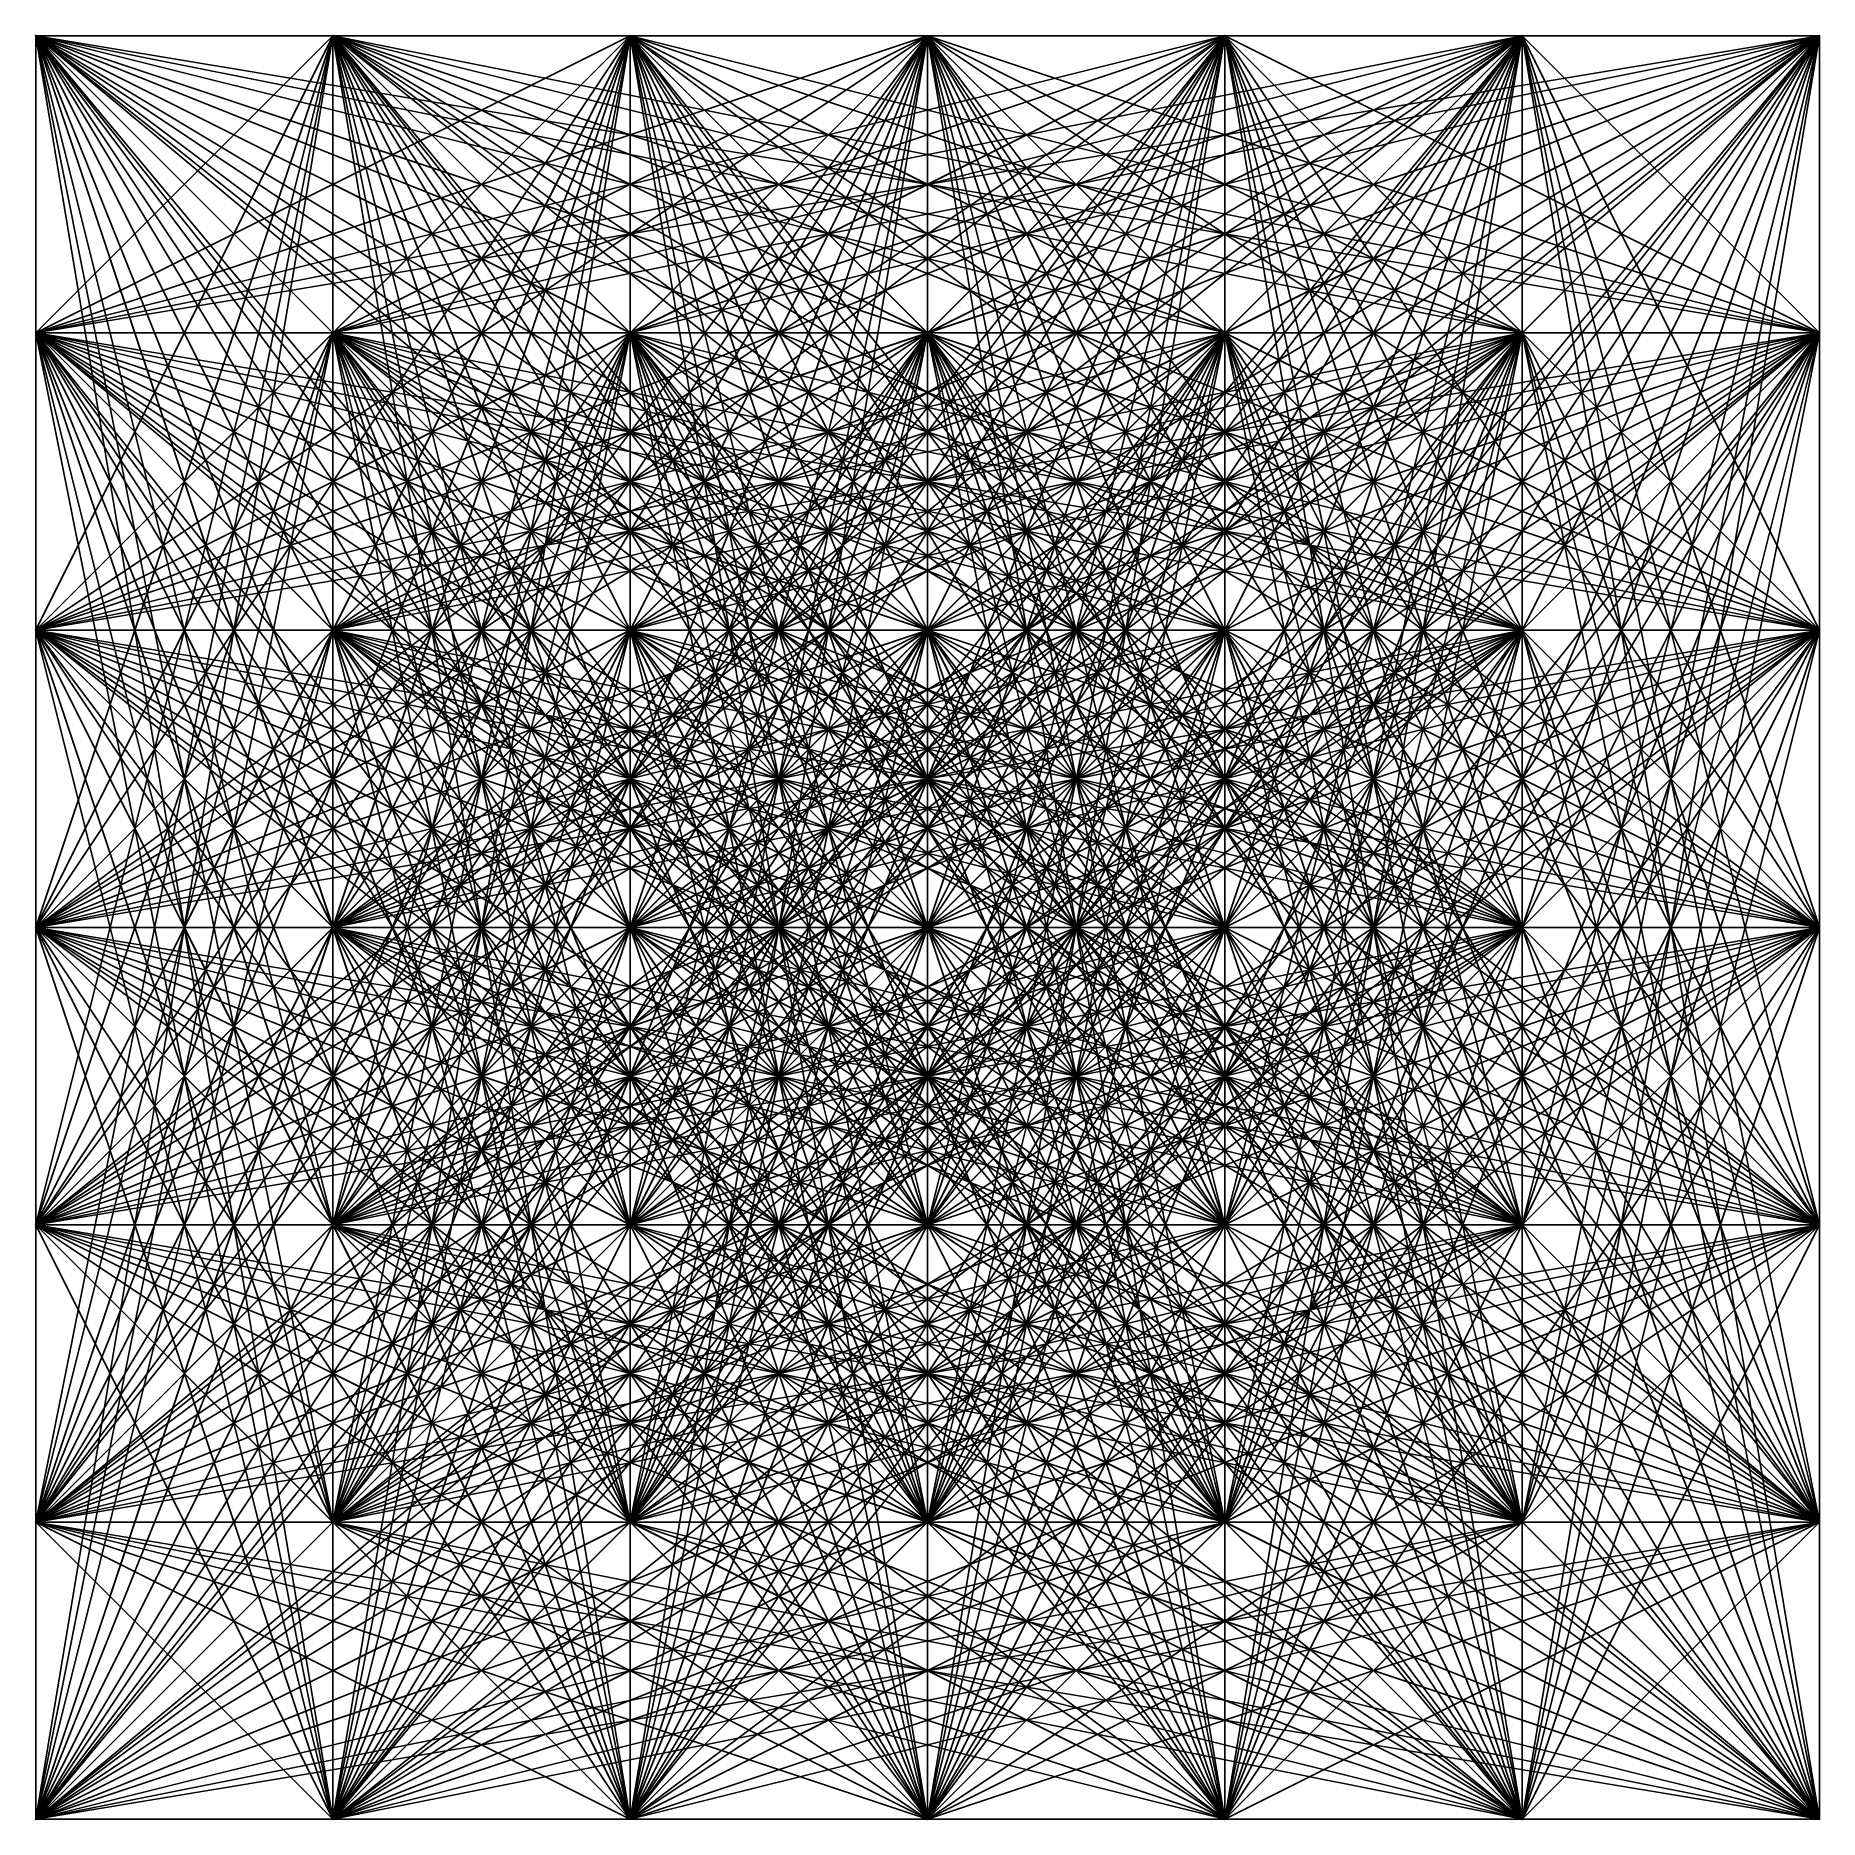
# Model space of a CAD drawing. Header units: millimetres. Extents: x -8.174 to -7.574, y 2.641 to 3.241.
import ezdxf

# ---------------------------------------------------------------- set-up
doc = ezdxf.new("R2010")
doc.units = ezdxf.units.MM
for name, color, linetype in [('bar', 7, 'Continuous'), ('basebar', 2, 'Continuous'), ('BordeExteriorApoyado', 3, 'Continuous'), ('BordeExteriorEmpotrado', 1, 'Continuous'), ('DLoad1_6.3kNm2', 1, 'Continuous'), ('nud', 7, 'Continuous')]:
    doc.layers.add(name, color=color, linetype=linetype)

msp = doc.modelspace()

# ---------------------------------------------------------------- linework, layer by layer
at = {"layer": 'bar'}
for p, q in [((-8.17353, 2.64072), (-8.17353, 3.24072)), ((-8.17353, 2.64072), (-8.07353, 3.24072)), ((-8.17353, 2.64072), (-7.97353, 3.24072)), ((-8.17353, 2.64072), (-7.87353, 3.24072)), ((-8.17353, 2.64072), (-7.77353, 3.24072)), ((-8.17353, 2.64072), (-7.67353, 3.24072)), ((-8.17353, 2.64072), (-7.57353, 3.24072)), ((-8.17353, 2.74072), (-8.17353, 3.24072)), ((-8.17353, 2.74072), (-8.07353, 3.24072)), ((-8.17353, 2.74072), (-7.97353, 3.24072)), ((-8.17353, 2.74072), (-7.87353, 3.24072)), ((-8.17353, 2.74072), (-7.77353, 3.24072)), ((-8.17353, 2.74072), (-7.67353, 3.24072)), ((-8.17353, 2.74072), (-7.57353, 3.24072)), ((-8.17353, 2.84072), (-8.17353, 3.24072)), ((-8.17353, 2.84072), (-8.07353, 3.24072)), ((-8.17353, 2.84072), (-7.97353, 3.24072)), ((-8.17353, 2.84072), (-7.87353, 3.24072)), ((-8.17353, 2.84072), (-7.77353, 3.24072)), ((-8.17353, 2.84072), (-7.67353, 3.24072)), ((-8.17353, 2.84072), (-7.57353, 3.24072)), ((-8.17353, 2.94072), (-8.17353, 3.24072)), ((-8.17353, 2.94072), (-8.07353, 3.24072)), ((-8.17353, 2.94072), (-7.97353, 3.24072)), ((-8.17353, 2.94072), (-7.87353, 3.24072)), ((-8.17353, 2.94072), (-7.77353, 3.24072)), ((-8.17353, 2.94072), (-7.67353, 3.24072)), ((-8.17353, 2.94072), (-7.57353, 3.24072)), ((-8.17353, 3.04072), (-8.17353, 3.24072)), ((-8.17353, 3.04072), (-8.07353, 3.24072)), ((-8.17353, 3.04072), (-7.97353, 3.24072)), ((-8.17353, 3.04072), (-7.87353, 3.24072)), ((-8.17353, 3.04072), (-7.77353, 3.24072)), ((-8.17353, 3.04072), (-7.67353, 3.24072)), ((-8.17353, 3.04072), (-7.57353, 3.24072)), ((-8.17353, 3.14072), (-8.07353, 3.24072)), ((-8.17353, 3.14072), (-7.97353, 3.24072)), ((-8.17353, 3.14072), (-7.87353, 3.24072)), ((-8.17353, 3.14072), (-7.77353, 3.24072)), ((-8.17353, 3.14072), (-7.67353, 3.24072)), ((-8.17353, 3.14072), (-7.57353, 3.24072)), ((-8.17353, 3.24072), (-8.07353, 2.64072)), ((-8.17353, 3.24072), (-8.07353, 2.74072)), ((-8.17353, 3.24072), (-8.07353, 2.84072)), ((-8.17353, 3.24072), (-8.07353, 2.94072)), ((-8.17353, 3.24072), (-8.07353, 3.04072)), ((-8.17353, 3.24072), (-8.07353, 3.14072)), ((-8.17353, 3.24072), (-7.97353, 2.64072)), ((-8.17353, 3.24072), (-7.97353, 2.74072)), ((-8.17353, 3.24072), (-7.97353, 2.84072)), ((-8.17353, 3.24072), (-7.97353, 2.94072)), ((-8.17353, 3.24072), (-7.97353, 3.04072)), ((-8.17353, 3.24072), (-7.97353, 3.14072)), ((-8.17353, 3.24072), (-7.97353, 3.24072)), ((-8.17353, 3.24072), (-7.87353, 2.64072)), ((-8.17353, 3.24072), (-7.87353, 2.74072)), ((-8.17353, 3.24072), (-7.87353, 2.84072)), ((-8.17353, 3.24072), (-7.87353, 2.94072)), ((-8.17353, 3.24072), (-7.87353, 3.04072)), ((-8.17353, 3.24072), (-7.87353, 3.14072)), ((-8.17353, 3.24072), (-7.87353, 3.24072)), ((-8.17353, 3.24072), (-7.77353, 2.64072)), ((-8.17353, 3.24072), (-7.77353, 2.74072)), ((-8.17353, 3.24072), (-7.77353, 2.84072)), ((-8.17353, 3.24072), (-7.77353, 2.94072)), ((-8.17353, 3.24072), (-7.77353, 3.04072)), ((-8.17353, 3.24072), (-7.77353, 3.14072)), ((-8.17353, 3.24072), (-7.77353, 3.24072)), ((-8.17353, 3.24072), (-7.67353, 2.64072)), ((-8.17353, 3.24072), (-7.67353, 2.74072)), ((-8.17353, 3.24072), (-7.67353, 2.84072)), ((-8.17353, 3.24072), (-7.67353, 2.94072)), ((-8.17353, 3.24072), (-7.67353, 3.04072)), ((-8.17353, 3.24072), (-7.67353, 3.14072)), ((-8.17353, 3.24072), (-7.67353, 3.24072)), ((-8.17353, 3.24072), (-7.57353, 2.64072)), ((-8.17353, 3.24072), (-7.57353, 2.74072)), ((-8.17353, 3.24072), (-7.57353, 2.84072)), ((-8.17353, 3.24072), (-7.57353, 2.94072)), ((-8.17353, 3.24072), (-7.57353, 3.04072)), ((-8.17353, 3.24072), (-7.57353, 3.14072)), ((-8.17353, 3.24072), (-7.57353, 3.24072)), ((-8.07353, 2.64072), (-8.07353, 3.24072)), ((-8.07353, 2.64072), (-7.97353, 3.24072)), ((-8.07353, 2.64072), (-7.87353, 3.24072)), ((-8.07353, 2.64072), (-7.77353, 3.24072)), ((-8.07353, 2.64072), (-7.67353, 3.24072)), ((-8.07353, 2.64072), (-7.57353, 3.24072)), ((-8.07353, 2.74072), (-8.07353, 3.24072)), ((-8.07353, 2.74072), (-7.97353, 3.24072)), ((-8.07353, 2.74072), (-7.87353, 3.24072)), ((-8.07353, 2.74072), (-7.77353, 3.24072)), ((-8.07353, 2.74072), (-7.67353, 3.24072)), ((-8.07353, 2.74072), (-7.57353, 3.24072)), ((-8.07353, 2.84072), (-8.07353, 3.24072)), ((-8.07353, 2.84072), (-7.97353, 3.24072)), ((-8.07353, 2.84072), (-7.87353, 3.24072)), ((-8.07353, 2.84072), (-7.77353, 3.24072)), ((-8.07353, 2.84072), (-7.67353, 3.24072)), ((-8.07353, 2.84072), (-7.57353, 3.24072)), ((-8.07353, 2.94072), (-8.07353, 3.24072)), ((-8.07353, 2.94072), (-7.97353, 3.24072)), ((-8.07353, 2.94072), (-7.87353, 3.24072)), ((-8.07353, 2.94072), (-7.77353, 3.24072)), ((-8.07353, 2.94072), (-7.67353, 3.24072)), ((-8.07353, 2.94072), (-7.57353, 3.24072)), ((-8.07353, 3.04072), (-8.07353, 3.24072)), ((-8.07353, 3.04072), (-7.97353, 3.24072)), ((-8.07353, 3.04072), (-7.87353, 3.24072)), ((-8.07353, 3.04072), (-7.77353, 3.24072)), ((-8.07353, 3.04072), (-7.67353, 3.24072)), ((-8.07353, 3.04072), (-7.57353, 3.24072)), ((-8.07353, 3.14072), (-7.97353, 3.24072)), ((-8.07353, 3.14072), (-7.87353, 3.24072)), ((-8.07353, 3.14072), (-7.77353, 3.24072)), ((-8.07353, 3.14072), (-7.67353, 3.24072)), ((-8.07353, 3.14072), (-7.57353, 3.24072)), ((-8.07353, 3.24072), (-7.97353, 2.64072)), ((-8.07353, 3.24072), (-7.97353, 2.74072)), ((-8.07353, 3.24072), (-7.97353, 2.84072)), ((-8.07353, 3.24072), (-7.97353, 2.94072)), ((-8.07353, 3.24072), (-7.97353, 3.04072)), ((-8.07353, 3.24072), (-7.97353, 3.14072)), ((-8.07353, 3.24072), (-7.87353, 2.64072)), ((-8.07353, 3.24072), (-7.87353, 2.74072)), ((-8.07353, 3.24072), (-7.87353, 2.84072)), ((-8.07353, 3.24072), (-7.87353, 2.94072)), ((-8.07353, 3.24072), (-7.87353, 3.04072)), ((-8.07353, 3.24072), (-7.87353, 3.14072)), ((-8.07353, 3.24072), (-7.87353, 3.24072)), ((-8.07353, 3.24072), (-7.77353, 2.64072)), ((-8.07353, 3.24072), (-7.77353, 2.74072)), ((-8.07353, 3.24072), (-7.77353, 2.84072)), ((-8.07353, 3.24072), (-7.77353, 2.94072)), ((-8.07353, 3.24072), (-7.77353, 3.04072)), ((-8.07353, 3.24072), (-7.77353, 3.14072)), ((-8.07353, 3.24072), (-7.77353, 3.24072)), ((-8.07353, 3.24072), (-7.67353, 2.64072)), ((-8.07353, 3.24072), (-7.67353, 2.74072)), ((-8.07353, 3.24072), (-7.67353, 2.84072)), ((-8.07353, 3.24072), (-7.67353, 2.94072)), ((-8.07353, 3.24072), (-7.67353, 3.04072)), ((-8.07353, 3.24072), (-7.67353, 3.14072)), ((-8.07353, 3.24072), (-7.67353, 3.24072)), ((-8.07353, 3.24072), (-7.57353, 2.64072)), ((-8.07353, 3.24072), (-7.57353, 2.74072)), ((-8.07353, 3.24072), (-7.57353, 2.84072)), ((-8.07353, 3.24072), (-7.57353, 2.94072)), ((-8.07353, 3.24072), (-7.57353, 3.04072)), ((-8.07353, 3.24072), (-7.57353, 3.14072)), ((-8.07353, 3.24072), (-7.57353, 3.24072)), ((-7.97353, 2.64072), (-7.97353, 3.24072)), ((-7.97353, 2.64072), (-7.87353, 3.24072)), ((-7.97353, 2.64072), (-7.77353, 3.24072)), ((-7.97353, 2.64072), (-7.67353, 3.24072)), ((-7.97353, 2.64072), (-7.57353, 3.24072)), ((-7.97353, 2.74072), (-7.97353, 3.24072)), ((-7.97353, 2.74072), (-7.87353, 3.24072)), ((-7.97353, 2.74072), (-7.77353, 3.24072)), ((-7.97353, 2.74072), (-7.67353, 3.24072)), ((-7.97353, 2.74072), (-7.57353, 3.24072)), ((-7.97353, 2.84072), (-7.97353, 3.24072)), ((-7.97353, 2.84072), (-7.87353, 3.24072)), ((-7.97353, 2.84072), (-7.77353, 3.24072)), ((-7.97353, 2.84072), (-7.67353, 3.24072)), ((-7.97353, 2.84072), (-7.57353, 3.24072)), ((-7.97353, 2.94072), (-7.97353, 3.24072)), ((-7.97353, 2.94072), (-7.87353, 3.24072)), ((-7.97353, 2.94072), (-7.77353, 3.24072)), ((-7.97353, 2.94072), (-7.67353, 3.24072)), ((-7.97353, 2.94072), (-7.57353, 3.24072)), ((-7.97353, 3.04072), (-7.97353, 3.24072)), ((-7.97353, 3.04072), (-7.87353, 3.24072)), ((-7.97353, 3.04072), (-7.77353, 3.24072)), ((-7.97353, 3.04072), (-7.67353, 3.24072)), ((-7.97353, 3.04072), (-7.57353, 3.24072)), ((-7.97353, 3.14072), (-7.87353, 3.24072)), ((-7.97353, 3.14072), (-7.77353, 3.24072)), ((-7.97353, 3.14072), (-7.67353, 3.24072)), ((-7.97353, 3.14072), (-7.57353, 3.24072)), ((-7.97353, 3.24072), (-7.87353, 2.64072)), ((-7.97353, 3.24072), (-7.87353, 2.74072)), ((-7.97353, 3.24072), (-7.87353, 2.84072)), ((-7.97353, 3.24072), (-7.87353, 2.94072)), ((-7.97353, 3.24072), (-7.87353, 3.04072)), ((-7.97353, 3.24072), (-7.87353, 3.14072)), ((-7.97353, 3.24072), (-7.77353, 2.64072)), ((-7.97353, 3.24072), (-7.77353, 2.74072)), ((-7.97353, 3.24072), (-7.77353, 2.84072)), ((-7.97353, 3.24072), (-7.77353, 2.94072)), ((-7.97353, 3.24072), (-7.77353, 3.04072)), ((-7.97353, 3.24072), (-7.77353, 3.14072)), ((-7.97353, 3.24072), (-7.77353, 3.24072)), ((-7.97353, 3.24072), (-7.67353, 2.64072)), ((-7.97353, 3.24072), (-7.67353, 2.74072)), ((-7.97353, 3.24072), (-7.67353, 2.84072)), ((-7.97353, 3.24072), (-7.67353, 2.94072)), ((-7.97353, 3.24072), (-7.67353, 3.04072)), ((-7.97353, 3.24072), (-7.67353, 3.14072)), ((-7.97353, 3.24072), (-7.67353, 3.24072)), ((-7.97353, 3.24072), (-7.57353, 2.64072)), ((-7.97353, 3.24072), (-7.57353, 2.74072)), ((-7.97353, 3.24072), (-7.57353, 2.84072)), ((-7.97353, 3.24072), (-7.57353, 2.94072)), ((-7.97353, 3.24072), (-7.57353, 3.04072)), ((-7.97353, 3.24072), (-7.57353, 3.14072)), ((-7.97353, 3.24072), (-7.57353, 3.24072)), ((-7.87353, 2.64072), (-7.87353, 3.24072)), ((-7.87353, 2.64072), (-7.77353, 3.24072)), ((-7.87353, 2.64072), (-7.67353, 3.24072)), ((-7.87353, 2.64072), (-7.57353, 3.24072)), ((-7.87353, 2.74072), (-7.87353, 3.24072)), ((-7.87353, 2.74072), (-7.77353, 3.24072)), ((-7.87353, 2.74072), (-7.67353, 3.24072)), ((-7.87353, 2.74072), (-7.57353, 3.24072)), ((-7.87353, 2.84072), (-7.87353, 3.24072)), ((-7.87353, 2.84072), (-7.77353, 3.24072)), ((-7.87353, 2.84072), (-7.67353, 3.24072)), ((-7.87353, 2.84072), (-7.57353, 3.24072)), ((-7.87353, 2.94072), (-7.87353, 3.24072)), ((-7.87353, 2.94072), (-7.77353, 3.24072)), ((-7.87353, 2.94072), (-7.67353, 3.24072)), ((-7.87353, 2.94072), (-7.57353, 3.24072)), ((-7.87353, 3.04072), (-7.87353, 3.24072)), ((-7.87353, 3.04072), (-7.77353, 3.24072)), ((-7.87353, 3.04072), (-7.67353, 3.24072)), ((-7.87353, 3.04072), (-7.57353, 3.24072)), ((-7.87353, 3.14072), (-7.77353, 3.24072)), ((-7.87353, 3.14072), (-7.67353, 3.24072)), ((-7.87353, 3.14072), (-7.57353, 3.24072)), ((-7.87353, 3.24072), (-7.77353, 2.64072)), ((-7.87353, 3.24072), (-7.77353, 2.74072)), ((-7.87353, 3.24072), (-7.77353, 2.84072)), ((-7.87353, 3.24072), (-7.77353, 2.94072)), ((-7.87353, 3.24072), (-7.77353, 3.04072)), ((-7.87353, 3.24072), (-7.77353, 3.14072)), ((-7.87353, 3.24072), (-7.67353, 2.64072)), ((-7.87353, 3.24072), (-7.67353, 2.74072)), ((-7.87353, 3.24072), (-7.67353, 2.84072)), ((-7.87353, 3.24072), (-7.67353, 2.94072)), ((-7.87353, 3.24072), (-7.67353, 3.04072)), ((-7.87353, 3.24072), (-7.67353, 3.14072)), ((-7.87353, 3.24072), (-7.67353, 3.24072)), ((-7.87353, 3.24072), (-7.57353, 2.64072)), ((-7.87353, 3.24072), (-7.57353, 2.74072)), ((-7.87353, 3.24072), (-7.57353, 2.84072)), ((-7.87353, 3.24072), (-7.57353, 2.94072)), ((-7.87353, 3.24072), (-7.57353, 3.04072)), ((-7.87353, 3.24072), (-7.57353, 3.14072)), ((-7.87353, 3.24072), (-7.57353, 3.24072)), ((-7.77353, 2.64072), (-7.77353, 3.24072)), ((-7.77353, 2.64072), (-7.67353, 3.24072)), ((-7.77353, 2.64072), (-7.57353, 3.24072)), ((-7.77353, 2.74072), (-7.77353, 3.24072)), ((-7.77353, 2.74072), (-7.67353, 3.24072)), ((-7.77353, 2.74072), (-7.57353, 3.24072)), ((-7.77353, 2.84072), (-7.77353, 3.24072)), ((-7.77353, 2.84072), (-7.67353, 3.24072)), ((-7.77353, 2.84072), (-7.57353, 3.24072)), ((-7.77353, 2.94072), (-7.77353, 3.24072)), ((-7.77353, 2.94072), (-7.67353, 3.24072)), ((-7.77353, 2.94072), (-7.57353, 3.24072)), ((-7.77353, 3.04072), (-7.77353, 3.24072)), ((-7.77353, 3.04072), (-7.67353, 3.24072)), ((-7.77353, 3.04072), (-7.57353, 3.24072)), ((-7.77353, 3.14072), (-7.67353, 3.24072)), ((-7.77353, 3.14072), (-7.57353, 3.24072)), ((-7.77353, 3.24072), (-7.67353, 2.64072)), ((-7.77353, 3.24072), (-7.67353, 2.74072)), ((-7.77353, 3.24072), (-7.67353, 2.84072)), ((-7.77353, 3.24072), (-7.67353, 2.94072)), ((-7.77353, 3.24072), (-7.67353, 3.04072)), ((-7.77353, 3.24072), (-7.67353, 3.14072)), ((-7.77353, 3.24072), (-7.57353, 2.64072)), ((-7.77353, 3.24072), (-7.57353, 2.74072)), ((-7.77353, 3.24072), (-7.57353, 2.84072)), ((-7.77353, 3.24072), (-7.57353, 2.94072)), ((-7.77353, 3.24072), (-7.57353, 3.04072)), ((-7.77353, 3.24072), (-7.57353, 3.14072)), ((-7.77353, 3.24072), (-7.57353, 3.24072)), ((-7.67353, 2.64072), (-7.67353, 3.24072)), ((-7.67353, 2.64072), (-7.57353, 3.24072)), ((-7.67353, 2.74072), (-7.67353, 3.24072)), ((-7.67353, 2.74072), (-7.57353, 3.24072)), ((-7.67353, 2.84072), (-7.67353, 3.24072)), ((-7.67353, 2.84072), (-7.57353, 3.24072)), ((-7.67353, 2.94072), (-7.67353, 3.24072)), ((-7.67353, 2.94072), (-7.57353, 3.24072)), ((-7.67353, 3.04072), (-7.67353, 3.24072)), ((-7.67353, 3.04072), (-7.57353, 3.24072)), ((-7.67353, 3.14072), (-7.57353, 3.24072)), ((-7.67353, 3.24072), (-7.57353, 2.64072)), ((-7.67353, 3.24072), (-7.57353, 2.74072)), ((-7.67353, 3.24072), (-7.57353, 2.84072)), ((-7.67353, 3.24072), (-7.57353, 2.94072)), ((-7.67353, 3.24072), (-7.57353, 3.04072)), ((-7.67353, 3.24072), (-7.57353, 3.14072)), ((-7.57353, 2.64072), (-7.57353, 3.24072)), ((-7.57353, 2.74072), (-7.57353, 3.24072)), ((-7.57353, 2.84072), (-7.57353, 3.24072)), ((-7.57353, 2.94072), (-7.57353, 3.24072)), ((-7.57353, 3.04072), (-7.57353, 3.24072)), ((-8.17353, 2.64072), (-8.17353, 3.14072)), ((-8.17353, 2.64072), (-8.07353, 3.14072)), ((-8.17353, 2.64072), (-7.97353, 3.14072)), ((-8.17353, 2.64072), (-7.87353, 3.14072)), ((-8.17353, 2.64072), (-7.77353, 3.14072)), ((-8.17353, 2.64072), (-7.67353, 3.14072)), ((-8.17353, 2.64072), (-7.57353, 3.14072)), ((-8.17353, 2.74072), (-8.17353, 3.14072)), ((-8.17353, 2.74072), (-8.07353, 3.14072)), ((-8.17353, 2.74072), (-7.97353, 3.14072)), ((-8.17353, 2.74072), (-7.87353, 3.14072)), ((-8.17353, 2.74072), (-7.77353, 3.14072)), ((-8.17353, 2.74072), (-7.67353, 3.14072)), ((-8.17353, 2.74072), (-7.57353, 3.14072)), ((-8.17353, 2.84072), (-8.17353, 3.14072)), ((-8.17353, 2.84072), (-8.07353, 3.14072)), ((-8.17353, 2.84072), (-7.97353, 3.14072)), ((-8.17353, 2.84072), (-7.87353, 3.14072)), ((-8.17353, 2.84072), (-7.77353, 3.14072)), ((-8.17353, 2.84072), (-7.67353, 3.14072)), ((-8.17353, 2.84072), (-7.57353, 3.14072)), ((-8.17353, 2.94072), (-8.17353, 3.14072)), ((-8.17353, 2.94072), (-8.07353, 3.14072)), ((-8.17353, 2.94072), (-7.97353, 3.14072)), ((-8.17353, 2.94072), (-7.87353, 3.14072)), ((-8.17353, 2.94072), (-7.77353, 3.14072)), ((-8.17353, 2.94072), (-7.67353, 3.14072)), ((-8.17353, 2.94072), (-7.57353, 3.14072)), ((-8.17353, 3.04072), (-8.07353, 3.14072)), ((-8.17353, 3.04072), (-7.97353, 3.14072)), ((-8.17353, 3.04072), (-7.87353, 3.14072)), ((-8.17353, 3.04072), (-7.77353, 3.14072)), ((-8.17353, 3.04072), (-7.67353, 3.14072)), ((-8.17353, 3.04072), (-7.57353, 3.14072)), ((-8.17353, 3.14072), (-8.07353, 2.64072)), ((-8.17353, 3.14072), (-8.07353, 2.74072)), ((-8.17353, 3.14072), (-8.07353, 2.84072)), ((-8.17353, 3.14072), (-8.07353, 2.94072)), ((-8.17353, 3.14072), (-8.07353, 3.04072)), ((-8.17353, 3.14072), (-7.97353, 2.64072)), ((-8.17353, 3.14072), (-7.97353, 2.74072)), ((-8.17353, 3.14072), (-7.97353, 2.84072)), ((-8.17353, 3.14072), (-7.97353, 2.94072)), ((-8.17353, 3.14072), (-7.97353, 3.04072)), ((-8.17353, 3.14072), (-7.97353, 3.14072)), ((-8.17353, 3.14072), (-7.87353, 2.64072)), ((-8.17353, 3.14072), (-7.87353, 2.74072)), ((-8.17353, 3.14072), (-7.87353, 2.84072)), ((-8.17353, 3.14072), (-7.87353, 2.94072)), ((-8.17353, 3.14072), (-7.87353, 3.04072)), ((-8.17353, 3.14072), (-7.87353, 3.14072)), ((-8.17353, 3.14072), (-7.77353, 2.64072)), ((-8.17353, 3.14072), (-7.77353, 2.74072)), ((-8.17353, 3.14072), (-7.77353, 2.84072)), ((-8.17353, 3.14072), (-7.77353, 2.94072)), ((-8.17353, 3.14072), (-7.77353, 3.04072)), ((-8.17353, 3.14072), (-7.77353, 3.14072)), ((-8.17353, 3.14072), (-7.67353, 2.64072)), ((-8.17353, 3.14072), (-7.67353, 2.74072)), ((-8.17353, 3.14072), (-7.67353, 2.84072)), ((-8.17353, 3.14072), (-7.67353, 2.94072)), ((-8.17353, 3.14072), (-7.67353, 3.04072)), ((-8.17353, 3.14072), (-7.67353, 3.14072)), ((-8.17353, 3.14072), (-7.57353, 2.64072)), ((-8.17353, 3.14072), (-7.57353, 2.74072)), ((-8.17353, 3.14072), (-7.57353, 2.84072)), ((-8.17353, 3.14072), (-7.57353, 2.94072)), ((-8.17353, 3.14072), (-7.57353, 3.04072)), ((-8.17353, 3.14072), (-7.57353, 3.14072)), ((-8.07353, 2.64072), (-8.07353, 3.14072)), ((-8.07353, 2.64072), (-7.97353, 3.14072)), ((-8.07353, 2.64072), (-7.87353, 3.14072)), ((-8.07353, 2.64072), (-7.77353, 3.14072)), ((-8.07353, 2.64072), (-7.67353, 3.14072)), ((-8.07353, 2.64072), (-7.57353, 3.14072)), ((-8.07353, 2.74072), (-8.07353, 3.14072)), ((-8.07353, 2.74072), (-7.97353, 3.14072)), ((-8.07353, 2.74072), (-7.87353, 3.14072)), ((-8.07353, 2.74072), (-7.77353, 3.14072)), ((-8.07353, 2.74072), (-7.67353, 3.14072)), ((-8.07353, 2.74072), (-7.57353, 3.14072)), ((-8.07353, 2.84072), (-8.07353, 3.14072)), ((-8.07353, 2.84072), (-7.97353, 3.14072)), ((-8.07353, 2.84072), (-7.87353, 3.14072)), ((-8.07353, 2.84072), (-7.77353, 3.14072)), ((-8.07353, 2.84072), (-7.67353, 3.14072)), ((-8.07353, 2.84072), (-7.57353, 3.14072)), ((-8.07353, 2.94072), (-8.07353, 3.14072)), ((-8.07353, 2.94072), (-7.97353, 3.14072)), ((-8.07353, 2.94072), (-7.87353, 3.14072)), ((-8.07353, 2.94072), (-7.77353, 3.14072)), ((-8.07353, 2.94072), (-7.67353, 3.14072)), ((-8.07353, 2.94072), (-7.57353, 3.14072)), ((-8.07353, 3.04072), (-7.97353, 3.14072)), ((-8.07353, 3.04072), (-7.87353, 3.14072)), ((-8.07353, 3.04072), (-7.77353, 3.14072)), ((-8.07353, 3.04072), (-7.67353, 3.14072)), ((-8.07353, 3.04072), (-7.57353, 3.14072)), ((-8.07353, 3.14072), (-7.97353, 2.64072)), ((-8.07353, 3.14072), (-7.97353, 2.74072)), ((-8.07353, 3.14072), (-7.97353, 2.84072)), ((-8.07353, 3.14072), (-7.97353, 2.94072)), ((-8.07353, 3.14072), (-7.97353, 3.04072)), ((-8.07353, 3.14072), (-7.87353, 2.64072)), ((-8.07353, 3.14072), (-7.87353, 2.74072)), ((-8.07353, 3.14072), (-7.87353, 2.84072)), ((-8.07353, 3.14072), (-7.87353, 2.94072)), ((-8.07353, 3.14072), (-7.87353, 3.04072)), ((-8.07353, 3.14072), (-7.87353, 3.14072)), ((-8.07353, 3.14072), (-7.77353, 2.64072)), ((-8.07353, 3.14072), (-7.77353, 2.74072)), ((-8.07353, 3.14072), (-7.77353, 2.84072)), ((-8.07353, 3.14072), (-7.77353, 2.94072)), ((-8.07353, 3.14072), (-7.77353, 3.04072)), ((-8.07353, 3.14072), (-7.77353, 3.14072)), ((-8.07353, 3.14072), (-7.67353, 2.64072)), ((-8.07353, 3.14072), (-7.67353, 2.74072)), ((-8.07353, 3.14072), (-7.67353, 2.84072)), ((-8.07353, 3.14072), (-7.67353, 2.94072)), ((-8.07353, 3.14072), (-7.67353, 3.04072)), ((-8.07353, 3.14072), (-7.67353, 3.14072)), ((-8.07353, 3.14072), (-7.57353, 2.64072)), ((-8.07353, 3.14072), (-7.57353, 2.74072)), ((-8.07353, 3.14072), (-7.57353, 2.84072)), ((-8.07353, 3.14072), (-7.57353, 2.94072)), ((-8.07353, 3.14072), (-7.57353, 3.04072)), ((-8.07353, 3.14072), (-7.57353, 3.14072)), ((-7.97353, 2.64072), (-7.97353, 3.14072)), ((-7.97353, 2.64072), (-7.87353, 3.14072)), ((-7.97353, 2.64072), (-7.77353, 3.14072)), ((-7.97353, 2.64072), (-7.67353, 3.14072)), ((-7.97353, 2.64072), (-7.57353, 3.14072)), ((-7.97353, 2.74072), (-7.97353, 3.14072)), ((-7.97353, 2.74072), (-7.87353, 3.14072)), ((-7.97353, 2.74072), (-7.77353, 3.14072)), ((-7.97353, 2.74072), (-7.67353, 3.14072)), ((-7.97353, 2.74072), (-7.57353, 3.14072)), ((-7.97353, 2.84072), (-7.97353, 3.14072)), ((-7.97353, 2.84072), (-7.87353, 3.14072)), ((-7.97353, 2.84072), (-7.77353, 3.14072)), ((-7.97353, 2.84072), (-7.67353, 3.14072)), ((-7.97353, 2.84072), (-7.57353, 3.14072)), ((-7.97353, 2.94072), (-7.97353, 3.14072)), ((-7.97353, 2.94072), (-7.87353, 3.14072)), ((-7.97353, 2.94072), (-7.77353, 3.14072)), ((-7.97353, 2.94072), (-7.67353, 3.14072)), ((-7.97353, 2.94072), (-7.57353, 3.14072)), ((-7.97353, 3.04072), (-7.87353, 3.14072)), ((-7.97353, 3.04072), (-7.77353, 3.14072)), ((-7.97353, 3.04072), (-7.67353, 3.14072)), ((-7.97353, 3.04072), (-7.57353, 3.14072)), ((-7.97353, 3.14072), (-7.87353, 2.64072)), ((-7.97353, 3.14072), (-7.87353, 2.74072)), ((-7.97353, 3.14072), (-7.87353, 2.84072)), ((-7.97353, 3.14072), (-7.87353, 2.94072)), ((-7.97353, 3.14072), (-7.87353, 3.04072)), ((-7.97353, 3.14072), (-7.77353, 2.64072)), ((-7.97353, 3.14072), (-7.77353, 2.74072)), ((-7.97353, 3.14072), (-7.77353, 2.84072)), ((-7.97353, 3.14072), (-7.77353, 2.94072)), ((-7.97353, 3.14072), (-7.77353, 3.04072)), ((-7.97353, 3.14072), (-7.77353, 3.14072)), ((-7.97353, 3.14072), (-7.67353, 2.64072)), ((-7.97353, 3.14072), (-7.67353, 2.74072)), ((-7.97353, 3.14072), (-7.67353, 2.84072)), ((-7.97353, 3.14072), (-7.67353, 2.94072)), ((-7.97353, 3.14072), (-7.67353, 3.04072)), ((-7.97353, 3.14072), (-7.67353, 3.14072)), ((-7.97353, 3.14072), (-7.57353, 2.64072)), ((-7.97353, 3.14072), (-7.57353, 2.74072)), ((-7.97353, 3.14072), (-7.57353, 2.84072)), ((-7.97353, 3.14072), (-7.57353, 2.94072)), ((-7.97353, 3.14072), (-7.57353, 3.04072)), ((-7.97353, 3.14072), (-7.57353, 3.14072)), ((-7.87353, 2.64072), (-7.87353, 3.14072)), ((-7.87353, 2.64072), (-7.77353, 3.14072)), ((-7.87353, 2.64072), (-7.67353, 3.14072)), ((-7.87353, 2.64072), (-7.57353, 3.14072)), ((-7.87353, 2.74072), (-7.87353, 3.14072)), ((-7.87353, 2.74072), (-7.77353, 3.14072)), ((-7.87353, 2.74072), (-7.67353, 3.14072)), ((-7.87353, 2.74072), (-7.57353, 3.14072)), ((-7.87353, 2.84072), (-7.87353, 3.14072)), ((-7.87353, 2.84072), (-7.77353, 3.14072)), ((-7.87353, 2.84072), (-7.67353, 3.14072)), ((-7.87353, 2.84072), (-7.57353, 3.14072)), ((-7.87353, 2.94072), (-7.87353, 3.14072)), ((-7.87353, 2.94072), (-7.77353, 3.14072)), ((-7.87353, 2.94072), (-7.67353, 3.14072)), ((-7.87353, 2.94072), (-7.57353, 3.14072)), ((-7.87353, 3.04072), (-7.77353, 3.14072)), ((-7.87353, 3.04072), (-7.67353, 3.14072)), ((-7.87353, 3.04072), (-7.57353, 3.14072)), ((-7.87353, 3.14072), (-7.77353, 2.64072)), ((-7.87353, 3.14072), (-7.77353, 2.74072)), ((-7.87353, 3.14072), (-7.77353, 2.84072)), ((-7.87353, 3.14072), (-7.77353, 2.94072)), ((-7.87353, 3.14072), (-7.77353, 3.04072)), ((-7.87353, 3.14072), (-7.67353, 2.64072)), ((-7.87353, 3.14072), (-7.67353, 2.74072)), ((-7.87353, 3.14072), (-7.67353, 2.84072)), ((-7.87353, 3.14072), (-7.67353, 2.94072)), ((-7.87353, 3.14072), (-7.67353, 3.04072)), ((-7.87353, 3.14072), (-7.67353, 3.14072)), ((-7.87353, 3.14072), (-7.57353, 2.64072)), ((-7.87353, 3.14072), (-7.57353, 2.74072)), ((-7.87353, 3.14072), (-7.57353, 2.84072)), ((-7.87353, 3.14072), (-7.57353, 2.94072)), ((-7.87353, 3.14072), (-7.57353, 3.04072)), ((-7.87353, 3.14072), (-7.57353, 3.14072)), ((-7.77353, 2.64072), (-7.77353, 3.14072)), ((-7.77353, 2.64072), (-7.67353, 3.14072)), ((-7.77353, 2.64072), (-7.57353, 3.14072)), ((-7.77353, 2.74072), (-7.77353, 3.14072)), ((-7.77353, 2.74072), (-7.67353, 3.14072)), ((-7.77353, 2.74072), (-7.57353, 3.14072)), ((-7.77353, 2.84072), (-7.77353, 3.14072)), ((-7.77353, 2.84072), (-7.67353, 3.14072)), ((-7.77353, 2.84072), (-7.57353, 3.14072)), ((-7.77353, 2.94072), (-7.77353, 3.14072)), ((-7.77353, 2.94072), (-7.67353, 3.14072)), ((-7.77353, 2.94072), (-7.57353, 3.14072)), ((-7.77353, 3.04072), (-7.67353, 3.14072)), ((-7.77353, 3.04072), (-7.57353, 3.14072)), ((-7.77353, 3.14072), (-7.67353, 2.64072)), ((-7.77353, 3.14072), (-7.67353, 2.74072)), ((-7.77353, 3.14072), (-7.67353, 2.84072)), ((-7.77353, 3.14072), (-7.67353, 2.94072)), ((-7.77353, 3.14072), (-7.67353, 3.04072)), ((-7.77353, 3.14072), (-7.57353, 2.64072)), ((-7.77353, 3.14072), (-7.57353, 2.74072)), ((-7.77353, 3.14072), (-7.57353, 2.84072)), ((-7.77353, 3.14072), (-7.57353, 2.94072)), ((-7.77353, 3.14072), (-7.57353, 3.04072)), ((-7.77353, 3.14072), (-7.57353, 3.14072)), ((-7.67353, 2.64072), (-7.67353, 3.14072)), ((-7.67353, 2.64072), (-7.57353, 3.14072)), ((-7.67353, 2.74072), (-7.67353, 3.14072)), ((-7.67353, 2.74072), (-7.57353, 3.14072)), ((-7.67353, 2.84072), (-7.67353, 3.14072)), ((-7.67353, 2.84072), (-7.57353, 3.14072)), ((-7.67353, 2.94072), (-7.67353, 3.14072)), ((-7.67353, 2.94072), (-7.57353, 3.14072)), ((-7.67353, 3.04072), (-7.57353, 3.14072)), ((-7.67353, 3.14072), (-7.57353, 2.64072)), ((-7.67353, 3.14072), (-7.57353, 2.74072)), ((-7.67353, 3.14072), (-7.57353, 2.84072)), ((-7.67353, 3.14072), (-7.57353, 2.94072)), ((-7.67353, 3.14072), (-7.57353, 3.04072)), ((-7.57353, 2.64072), (-7.57353, 3.14072)), ((-7.57353, 2.74072), (-7.57353, 3.14072)), ((-7.57353, 2.84072), (-7.57353, 3.14072)), ((-7.57353, 2.94072), (-7.57353, 3.14072)), ((-8.17353, 2.64072), (-8.17353, 3.04072)), ((-8.17353, 2.64072), (-8.07353, 3.04072)), ((-8.17353, 2.64072), (-7.97353, 3.04072)), ((-8.17353, 2.64072), (-7.87353, 3.04072)), ((-8.17353, 2.64072), (-7.77353, 3.04072)), ((-8.17353, 2.64072), (-7.67353, 3.04072)), ((-8.17353, 2.64072), (-7.57353, 3.04072)), ((-8.17353, 2.74072), (-8.17353, 3.04072)), ((-8.17353, 2.74072), (-8.07353, 3.04072)), ((-8.17353, 2.74072), (-7.97353, 3.04072)), ((-8.17353, 2.74072), (-7.87353, 3.04072)), ((-8.17353, 2.74072), (-7.77353, 3.04072)), ((-8.17353, 2.74072), (-7.67353, 3.04072)), ((-8.17353, 2.74072), (-7.57353, 3.04072)), ((-8.17353, 2.84072), (-8.17353, 3.04072)), ((-8.17353, 2.84072), (-8.07353, 3.04072)), ((-8.17353, 2.84072), (-7.97353, 3.04072)), ((-8.17353, 2.84072), (-7.87353, 3.04072)), ((-8.17353, 2.84072), (-7.77353, 3.04072)), ((-8.17353, 2.84072), (-7.67353, 3.04072)), ((-8.17353, 2.84072), (-7.57353, 3.04072)), ((-8.17353, 2.94072), (-8.07353, 3.04072)), ((-8.17353, 2.94072), (-7.97353, 3.04072)), ((-8.17353, 2.94072), (-7.87353, 3.04072)), ((-8.17353, 2.94072), (-7.77353, 3.04072)), ((-8.17353, 2.94072), (-7.67353, 3.04072)), ((-8.17353, 2.94072), (-7.57353, 3.04072)), ((-8.17353, 3.04072), (-8.07353, 2.64072)), ((-8.17353, 3.04072), (-8.07353, 2.74072)), ((-8.17353, 3.04072), (-8.07353, 2.84072)), ((-8.17353, 3.04072), (-8.07353, 2.94072)), ((-8.17353, 3.04072), (-7.97353, 2.64072)), ((-8.17353, 3.04072), (-7.97353, 2.74072)), ((-8.17353, 3.04072), (-7.97353, 2.84072)), ((-8.17353, 3.04072), (-7.97353, 2.94072)), ((-8.17353, 3.04072), (-7.97353, 3.04072)), ((-8.17353, 3.04072), (-7.87353, 2.64072)), ((-8.17353, 3.04072), (-7.87353, 2.74072)), ((-8.17353, 3.04072), (-7.87353, 2.84072)), ((-8.17353, 3.04072), (-7.87353, 2.94072)), ((-8.17353, 3.04072), (-7.87353, 3.04072)), ((-8.17353, 3.04072), (-7.77353, 2.64072)), ((-8.17353, 3.04072), (-7.77353, 2.74072)), ((-8.17353, 3.04072), (-7.77353, 2.84072)), ((-8.17353, 3.04072), (-7.77353, 2.94072)), ((-8.17353, 3.04072), (-7.77353, 3.04072)), ((-8.17353, 3.04072), (-7.67353, 2.64072)), ((-8.17353, 3.04072), (-7.67353, 2.74072)), ((-8.17353, 3.04072), (-7.67353, 2.84072)), ((-8.17353, 3.04072), (-7.67353, 2.94072)), ((-8.17353, 3.04072), (-7.67353, 3.04072)), ((-8.17353, 3.04072), (-7.57353, 2.64072)), ((-8.17353, 3.04072), (-7.57353, 2.74072)), ((-8.17353, 3.04072), (-7.57353, 2.84072)), ((-8.17353, 3.04072), (-7.57353, 2.94072)), ((-8.17353, 3.04072), (-7.57353, 3.04072)), ((-8.07353, 2.64072), (-8.07353, 3.04072)), ((-8.07353, 2.64072), (-7.97353, 3.04072)), ((-8.07353, 2.64072), (-7.87353, 3.04072)), ((-8.07353, 2.64072), (-7.77353, 3.04072)), ((-8.07353, 2.64072), (-7.67353, 3.04072)), ((-8.07353, 2.64072), (-7.57353, 3.04072)), ((-8.07353, 2.74072), (-8.07353, 3.04072)), ((-8.07353, 2.74072), (-7.97353, 3.04072)), ((-8.07353, 2.74072), (-7.87353, 3.04072)), ((-8.07353, 2.74072), (-7.77353, 3.04072)), ((-8.07353, 2.74072), (-7.67353, 3.04072)), ((-8.07353, 2.74072), (-7.57353, 3.04072)), ((-8.07353, 2.84072), (-8.07353, 3.04072)), ((-8.07353, 2.84072), (-7.97353, 3.04072)), ((-8.07353, 2.84072), (-7.87353, 3.04072)), ((-8.07353, 2.84072), (-7.77353, 3.04072)), ((-8.07353, 2.84072), (-7.67353, 3.04072)), ((-8.07353, 2.84072), (-7.57353, 3.04072)), ((-8.07353, 2.94072), (-7.97353, 3.04072)), ((-8.07353, 2.94072), (-7.87353, 3.04072)), ((-8.07353, 2.94072), (-7.77353, 3.04072)), ((-8.07353, 2.94072), (-7.67353, 3.04072)), ((-8.07353, 2.94072), (-7.57353, 3.04072)), ((-8.07353, 3.04072), (-7.97353, 2.64072)), ((-8.07353, 3.04072), (-7.97353, 2.74072)), ((-8.07353, 3.04072), (-7.97353, 2.84072)), ((-8.07353, 3.04072), (-7.97353, 2.94072)), ((-8.07353, 3.04072), (-7.87353, 2.64072)), ((-8.07353, 3.04072), (-7.87353, 2.74072)), ((-8.07353, 3.04072), (-7.87353, 2.84072)), ((-8.07353, 3.04072), (-7.87353, 2.94072)), ((-8.07353, 3.04072), (-7.87353, 3.04072)), ((-8.07353, 3.04072), (-7.77353, 2.64072)), ((-8.07353, 3.04072), (-7.77353, 2.74072)), ((-8.07353, 3.04072), (-7.77353, 2.84072)), ((-8.07353, 3.04072), (-7.77353, 2.94072)), ((-8.07353, 3.04072), (-7.77353, 3.04072)), ((-8.07353, 3.04072), (-7.67353, 2.64072)), ((-8.07353, 3.04072), (-7.67353, 2.74072)), ((-8.07353, 3.04072), (-7.67353, 2.84072)), ((-8.07353, 3.04072), (-7.67353, 2.94072)), ((-8.07353, 3.04072), (-7.67353, 3.04072)), ((-8.07353, 3.04072), (-7.57353, 2.64072)), ((-8.07353, 3.04072), (-7.57353, 2.74072)), ((-8.07353, 3.04072), (-7.57353, 2.84072)), ((-8.07353, 3.04072), (-7.57353, 2.94072)), ((-8.07353, 3.04072), (-7.57353, 3.04072)), ((-7.97353, 2.64072), (-7.97353, 3.04072)), ((-7.97353, 2.64072), (-7.87353, 3.04072)), ((-7.97353, 2.64072), (-7.77353, 3.04072)), ((-7.97353, 2.64072), (-7.67353, 3.04072)), ((-7.97353, 2.64072), (-7.57353, 3.04072)), ((-7.97353, 2.74072), (-7.97353, 3.04072)), ((-7.97353, 2.74072), (-7.87353, 3.04072)), ((-7.97353, 2.74072), (-7.77353, 3.04072)), ((-7.97353, 2.74072), (-7.67353, 3.04072)), ((-7.97353, 2.74072), (-7.57353, 3.04072)), ((-7.97353, 2.84072), (-7.97353, 3.04072)), ((-7.97353, 2.84072), (-7.87353, 3.04072)), ((-7.97353, 2.84072), (-7.77353, 3.04072)), ((-7.97353, 2.84072), (-7.67353, 3.04072)), ((-7.97353, 2.84072), (-7.57353, 3.04072)), ((-7.97353, 2.94072), (-7.87353, 3.04072)), ((-7.97353, 2.94072), (-7.77353, 3.04072)), ((-7.97353, 2.94072), (-7.67353, 3.04072)), ((-7.97353, 2.94072), (-7.57353, 3.04072)), ((-7.97353, 3.04072), (-7.87353, 2.64072)), ((-7.97353, 3.04072), (-7.87353, 2.74072)), ((-7.97353, 3.04072), (-7.87353, 2.84072)), ((-7.97353, 3.04072), (-7.87353, 2.94072)), ((-7.97353, 3.04072), (-7.77353, 2.64072)), ((-7.97353, 3.04072), (-7.77353, 2.74072)), ((-7.97353, 3.04072), (-7.77353, 2.84072)), ((-7.97353, 3.04072), (-7.77353, 2.94072)), ((-7.97353, 3.04072), (-7.77353, 3.04072)), ((-7.97353, 3.04072), (-7.67353, 2.64072)), ((-7.97353, 3.04072), (-7.67353, 2.74072)), ((-7.97353, 3.04072), (-7.67353, 2.84072)), ((-7.97353, 3.04072), (-7.67353, 2.94072)), ((-7.97353, 3.04072), (-7.67353, 3.04072)), ((-7.97353, 3.04072), (-7.57353, 2.64072)), ((-7.97353, 3.04072), (-7.57353, 2.74072)), ((-7.97353, 3.04072), (-7.57353, 2.84072)), ((-7.97353, 3.04072), (-7.57353, 2.94072)), ((-7.97353, 3.04072), (-7.57353, 3.04072)), ((-7.87353, 2.64072), (-7.87353, 3.04072)), ((-7.87353, 2.64072), (-7.77353, 3.04072)), ((-7.87353, 2.64072), (-7.67353, 3.04072)), ((-7.87353, 2.64072), (-7.57353, 3.04072)), ((-7.87353, 2.74072), (-7.87353, 3.04072)), ((-7.87353, 2.74072), (-7.77353, 3.04072)), ((-7.87353, 2.74072), (-7.67353, 3.04072)), ((-7.87353, 2.74072), (-7.57353, 3.04072)), ((-7.87353, 2.84072), (-7.87353, 3.04072)), ((-7.87353, 2.84072), (-7.77353, 3.04072)), ((-7.87353, 2.84072), (-7.67353, 3.04072)), ((-7.87353, 2.84072), (-7.57353, 3.04072)), ((-7.87353, 2.94072), (-7.77353, 3.04072)), ((-7.87353, 2.94072), (-7.67353, 3.04072)), ((-7.87353, 2.94072), (-7.57353, 3.04072)), ((-7.87353, 3.04072), (-7.77353, 2.64072)), ((-7.87353, 3.04072), (-7.77353, 2.74072)), ((-7.87353, 3.04072), (-7.77353, 2.84072)), ((-7.87353, 3.04072), (-7.77353, 2.94072)), ((-7.87353, 3.04072), (-7.67353, 2.64072)), ((-7.87353, 3.04072), (-7.67353, 2.74072)), ((-7.87353, 3.04072), (-7.67353, 2.84072)), ((-7.87353, 3.04072), (-7.67353, 2.94072)), ((-7.87353, 3.04072), (-7.67353, 3.04072)), ((-7.87353, 3.04072), (-7.57353, 2.64072)), ((-7.87353, 3.04072), (-7.57353, 2.74072)), ((-7.87353, 3.04072), (-7.57353, 2.84072)), ((-7.87353, 3.04072), (-7.57353, 2.94072)), ((-7.87353, 3.04072), (-7.57353, 3.04072)), ((-7.77353, 2.64072), (-7.77353, 3.04072)), ((-7.77353, 2.64072), (-7.67353, 3.04072)), ((-7.77353, 2.64072), (-7.57353, 3.04072)), ((-7.77353, 2.74072), (-7.77353, 3.04072)), ((-7.77353, 2.74072), (-7.67353, 3.04072)), ((-7.77353, 2.74072), (-7.57353, 3.04072)), ((-7.77353, 2.84072), (-7.77353, 3.04072)), ((-7.77353, 2.84072), (-7.67353, 3.04072)), ((-7.77353, 2.84072), (-7.57353, 3.04072)), ((-7.77353, 2.94072), (-7.67353, 3.04072)), ((-7.77353, 2.94072), (-7.57353, 3.04072)), ((-7.77353, 3.04072), (-7.67353, 2.64072)), ((-7.77353, 3.04072), (-7.67353, 2.74072)), ((-7.77353, 3.04072), (-7.67353, 2.84072)), ((-7.77353, 3.04072), (-7.67353, 2.94072)), ((-7.77353, 3.04072), (-7.57353, 2.64072)), ((-7.77353, 3.04072), (-7.57353, 2.74072)), ((-7.77353, 3.04072), (-7.57353, 2.84072)), ((-7.77353, 3.04072), (-7.57353, 2.94072)), ((-7.77353, 3.04072), (-7.57353, 3.04072)), ((-7.67353, 2.64072), (-7.67353, 3.04072)), ((-7.67353, 2.64072), (-7.57353, 3.04072)), ((-7.67353, 2.74072), (-7.67353, 3.04072)), ((-7.67353, 2.74072), (-7.57353, 3.04072)), ((-7.67353, 2.84072), (-7.67353, 3.04072)), ((-7.67353, 2.84072), (-7.57353, 3.04072)), ((-7.67353, 2.94072), (-7.57353, 3.04072)), ((-7.67353, 3.04072), (-7.57353, 2.64072)), ((-7.67353, 3.04072), (-7.57353, 2.74072)), ((-7.67353, 3.04072), (-7.57353, 2.84072)), ((-7.67353, 3.04072), (-7.57353, 2.94072)), ((-7.57353, 2.64072), (-7.57353, 3.04072)), ((-7.57353, 2.74072), (-7.57353, 3.04072)), ((-7.57353, 2.84072), (-7.57353, 3.04072)), ((-8.17353, 2.64072), (-8.17353, 2.94072)), ((-8.17353, 2.64072), (-8.07353, 2.94072)), ((-8.17353, 2.64072), (-7.97353, 2.94072)), ((-8.17353, 2.64072), (-7.87353, 2.94072)), ((-8.17353, 2.64072), (-7.77353, 2.94072)), ((-8.17353, 2.64072), (-7.67353, 2.94072)), ((-8.17353, 2.64072), (-7.57353, 2.94072)), ((-8.17353, 2.74072), (-8.17353, 2.94072)), ((-8.17353, 2.74072), (-8.07353, 2.94072)), ((-8.17353, 2.74072), (-7.97353, 2.94072)), ((-8.17353, 2.74072), (-7.87353, 2.94072)), ((-8.17353, 2.74072), (-7.77353, 2.94072)), ((-8.17353, 2.74072), (-7.67353, 2.94072)), ((-8.17353, 2.74072), (-7.57353, 2.94072)), ((-8.17353, 2.84072), (-8.07353, 2.94072)), ((-8.17353, 2.84072), (-7.97353, 2.94072)), ((-8.17353, 2.84072), (-7.87353, 2.94072)), ((-8.17353, 2.84072), (-7.77353, 2.94072)), ((-8.17353, 2.84072), (-7.67353, 2.94072)), ((-8.17353, 2.84072), (-7.57353, 2.94072)), ((-8.17353, 2.94072), (-8.07353, 2.64072)), ((-8.17353, 2.94072), (-8.07353, 2.74072)), ((-8.17353, 2.94072), (-8.07353, 2.84072)), ((-8.17353, 2.94072), (-7.97353, 2.64072)), ((-8.17353, 2.94072), (-7.97353, 2.74072)), ((-8.17353, 2.94072), (-7.97353, 2.84072)), ((-8.17353, 2.94072), (-7.97353, 2.94072)), ((-8.17353, 2.94072), (-7.87353, 2.64072)), ((-8.17353, 2.94072), (-7.87353, 2.74072)), ((-8.17353, 2.94072), (-7.87353, 2.84072)), ((-8.17353, 2.94072), (-7.87353, 2.94072)), ((-8.17353, 2.94072), (-7.77353, 2.64072)), ((-8.17353, 2.94072), (-7.77353, 2.74072)), ((-8.17353, 2.94072), (-7.77353, 2.84072)), ((-8.17353, 2.94072), (-7.77353, 2.94072)), ((-8.17353, 2.94072), (-7.67353, 2.64072)), ((-8.17353, 2.94072), (-7.67353, 2.74072)), ((-8.17353, 2.94072), (-7.67353, 2.84072)), ((-8.17353, 2.94072), (-7.67353, 2.94072)), ((-8.17353, 2.94072), (-7.57353, 2.64072)), ((-8.17353, 2.94072), (-7.57353, 2.74072)), ((-8.17353, 2.94072), (-7.57353, 2.84072)), ((-8.17353, 2.94072), (-7.57353, 2.94072)), ((-8.07353, 2.64072), (-8.07353, 2.94072)), ((-8.07353, 2.64072), (-7.97353, 2.94072)), ((-8.07353, 2.64072), (-7.87353, 2.94072)), ((-8.07353, 2.64072), (-7.77353, 2.94072)), ((-8.07353, 2.64072), (-7.67353, 2.94072)), ((-8.07353, 2.64072), (-7.57353, 2.94072)), ((-8.07353, 2.74072), (-8.07353, 2.94072)), ((-8.07353, 2.74072), (-7.97353, 2.94072)), ((-8.07353, 2.74072), (-7.87353, 2.94072)), ((-8.07353, 2.74072), (-7.77353, 2.94072)), ((-8.07353, 2.74072), (-7.67353, 2.94072)), ((-8.07353, 2.74072), (-7.57353, 2.94072)), ((-8.07353, 2.84072), (-7.97353, 2.94072)), ((-8.07353, 2.84072), (-7.87353, 2.94072)), ((-8.07353, 2.84072), (-7.77353, 2.94072)), ((-8.07353, 2.84072), (-7.67353, 2.94072)), ((-8.07353, 2.84072), (-7.57353, 2.94072)), ((-8.07353, 2.94072), (-7.97353, 2.64072)), ((-8.07353, 2.94072), (-7.97353, 2.74072)), ((-8.07353, 2.94072), (-7.97353, 2.84072)), ((-8.07353, 2.94072), (-7.87353, 2.64072)), ((-8.07353, 2.94072), (-7.87353, 2.74072)), ((-8.07353, 2.94072), (-7.87353, 2.84072)), ((-8.07353, 2.94072), (-7.87353, 2.94072)), ((-8.07353, 2.94072), (-7.77353, 2.64072)), ((-8.07353, 2.94072), (-7.77353, 2.74072)), ((-8.07353, 2.94072), (-7.77353, 2.84072)), ((-8.07353, 2.94072), (-7.77353, 2.94072)), ((-8.07353, 2.94072), (-7.67353, 2.64072)), ((-8.07353, 2.94072), (-7.67353, 2.74072)), ((-8.07353, 2.94072), (-7.67353, 2.84072)), ((-8.07353, 2.94072), (-7.67353, 2.94072)), ((-8.07353, 2.94072), (-7.57353, 2.64072)), ((-8.07353, 2.94072), (-7.57353, 2.74072)), ((-8.07353, 2.94072), (-7.57353, 2.84072)), ((-8.07353, 2.94072), (-7.57353, 2.94072)), ((-7.97353, 2.64072), (-7.97353, 2.94072)), ((-7.97353, 2.64072), (-7.87353, 2.94072)), ((-7.97353, 2.64072), (-7.77353, 2.94072)), ((-7.97353, 2.64072), (-7.67353, 2.94072)), ((-7.97353, 2.64072), (-7.57353, 2.94072)), ((-7.97353, 2.74072), (-7.97353, 2.94072)), ((-7.97353, 2.74072), (-7.87353, 2.94072)), ((-7.97353, 2.74072), (-7.77353, 2.94072)), ((-7.97353, 2.74072), (-7.67353, 2.94072)), ((-7.97353, 2.74072), (-7.57353, 2.94072)), ((-7.97353, 2.84072), (-7.87353, 2.94072)), ((-7.97353, 2.84072), (-7.77353, 2.94072)), ((-7.97353, 2.84072), (-7.67353, 2.94072)), ((-7.97353, 2.84072), (-7.57353, 2.94072)), ((-7.97353, 2.94072), (-7.87353, 2.64072)), ((-7.97353, 2.94072), (-7.87353, 2.74072)), ((-7.97353, 2.94072), (-7.87353, 2.84072)), ((-7.97353, 2.94072), (-7.77353, 2.64072)), ((-7.97353, 2.94072), (-7.77353, 2.74072)), ((-7.97353, 2.94072), (-7.77353, 2.84072)), ((-7.97353, 2.94072), (-7.77353, 2.94072)), ((-7.97353, 2.94072), (-7.67353, 2.64072)), ((-7.97353, 2.94072), (-7.67353, 2.74072)), ((-7.97353, 2.94072), (-7.67353, 2.84072)), ((-7.97353, 2.94072), (-7.67353, 2.94072)), ((-7.97353, 2.94072), (-7.57353, 2.64072)), ((-7.97353, 2.94072), (-7.57353, 2.74072)), ((-7.97353, 2.94072), (-7.57353, 2.84072)), ((-7.97353, 2.94072), (-7.57353, 2.94072)), ((-7.87353, 2.64072), (-7.87353, 2.94072)), ((-7.87353, 2.64072), (-7.77353, 2.94072)), ((-7.87353, 2.64072), (-7.67353, 2.94072)), ((-7.87353, 2.64072), (-7.57353, 2.94072)), ((-7.87353, 2.74072), (-7.87353, 2.94072)), ((-7.87353, 2.74072), (-7.77353, 2.94072)), ((-7.87353, 2.74072), (-7.67353, 2.94072)), ((-7.87353, 2.74072), (-7.57353, 2.94072)), ((-7.87353, 2.84072), (-7.77353, 2.94072)), ((-7.87353, 2.84072), (-7.67353, 2.94072)), ((-7.87353, 2.84072), (-7.57353, 2.94072)), ((-7.87353, 2.94072), (-7.77353, 2.64072)), ((-7.87353, 2.94072), (-7.77353, 2.74072)), ((-7.87353, 2.94072), (-7.77353, 2.84072)), ((-7.87353, 2.94072), (-7.67353, 2.64072)), ((-7.87353, 2.94072), (-7.67353, 2.74072)), ((-7.87353, 2.94072), (-7.67353, 2.84072)), ((-7.87353, 2.94072), (-7.67353, 2.94072)), ((-7.87353, 2.94072), (-7.57353, 2.64072)), ((-7.87353, 2.94072), (-7.57353, 2.74072)), ((-7.87353, 2.94072), (-7.57353, 2.84072)), ((-7.87353, 2.94072), (-7.57353, 2.94072)), ((-7.77353, 2.64072), (-7.77353, 2.94072)), ((-7.77353, 2.64072), (-7.67353, 2.94072)), ((-7.77353, 2.64072), (-7.57353, 2.94072)), ((-7.77353, 2.74072), (-7.77353, 2.94072)), ((-7.77353, 2.74072), (-7.67353, 2.94072)), ((-7.77353, 2.74072), (-7.57353, 2.94072)), ((-7.77353, 2.84072), (-7.67353, 2.94072)), ((-7.77353, 2.84072), (-7.57353, 2.94072)), ((-7.77353, 2.94072), (-7.67353, 2.64072)), ((-7.77353, 2.94072), (-7.67353, 2.74072)), ((-7.77353, 2.94072), (-7.67353, 2.84072)), ((-7.77353, 2.94072), (-7.57353, 2.64072)), ((-7.77353, 2.94072), (-7.57353, 2.74072)), ((-7.77353, 2.94072), (-7.57353, 2.84072)), ((-7.77353, 2.94072), (-7.57353, 2.94072)), ((-7.67353, 2.64072), (-7.67353, 2.94072)), ((-7.67353, 2.64072), (-7.57353, 2.94072)), ((-7.67353, 2.74072), (-7.67353, 2.94072)), ((-7.67353, 2.74072), (-7.57353, 2.94072)), ((-7.67353, 2.84072), (-7.57353, 2.94072)), ((-7.67353, 2.94072), (-7.57353, 2.64072)), ((-7.67353, 2.94072), (-7.57353, 2.74072)), ((-7.67353, 2.94072), (-7.57353, 2.84072)), ((-7.57353, 2.64072), (-7.57353, 2.94072)), ((-7.57353, 2.74072), (-7.57353, 2.94072)), ((-8.17353, 2.64072), (-8.17353, 2.84072)), ((-8.17353, 2.64072), (-8.07353, 2.84072)), ((-8.17353, 2.64072), (-7.97353, 2.84072)), ((-8.17353, 2.64072), (-7.87353, 2.84072)), ((-8.17353, 2.64072), (-7.77353, 2.84072)), ((-8.17353, 2.64072), (-7.67353, 2.84072)), ((-8.17353, 2.64072), (-7.57353, 2.84072)), ((-8.17353, 2.74072), (-8.07353, 2.84072)), ((-8.17353, 2.74072), (-7.97353, 2.84072)), ((-8.17353, 2.74072), (-7.87353, 2.84072)), ((-8.17353, 2.74072), (-7.77353, 2.84072)), ((-8.17353, 2.74072), (-7.67353, 2.84072)), ((-8.17353, 2.74072), (-7.57353, 2.84072)), ((-8.17353, 2.84072), (-8.07353, 2.64072)), ((-8.17353, 2.84072), (-8.07353, 2.74072)), ((-8.17353, 2.84072), (-7.97353, 2.64072)), ((-8.17353, 2.84072), (-7.97353, 2.74072)), ((-8.17353, 2.84072), (-7.97353, 2.84072)), ((-8.17353, 2.84072), (-7.87353, 2.64072)), ((-8.17353, 2.84072), (-7.87353, 2.74072)), ((-8.17353, 2.84072), (-7.87353, 2.84072)), ((-8.17353, 2.84072), (-7.77353, 2.64072)), ((-8.17353, 2.84072), (-7.77353, 2.74072)), ((-8.17353, 2.84072), (-7.77353, 2.84072)), ((-8.17353, 2.84072), (-7.67353, 2.64072)), ((-8.17353, 2.84072), (-7.67353, 2.74072)), ((-8.17353, 2.84072), (-7.67353, 2.84072)), ((-8.17353, 2.84072), (-7.57353, 2.64072)), ((-8.17353, 2.84072), (-7.57353, 2.74072)), ((-8.17353, 2.84072), (-7.57353, 2.84072)), ((-8.07353, 2.64072), (-8.07353, 2.84072)), ((-8.07353, 2.64072), (-7.97353, 2.84072)), ((-8.07353, 2.64072), (-7.87353, 2.84072)), ((-8.07353, 2.64072), (-7.77353, 2.84072)), ((-8.07353, 2.64072), (-7.67353, 2.84072)), ((-8.07353, 2.64072), (-7.57353, 2.84072)), ((-8.07353, 2.74072), (-7.97353, 2.84072)), ((-8.07353, 2.74072), (-7.87353, 2.84072)), ((-8.07353, 2.74072), (-7.77353, 2.84072)), ((-8.07353, 2.74072), (-7.67353, 2.84072)), ((-8.07353, 2.74072), (-7.57353, 2.84072)), ((-8.07353, 2.84072), (-7.97353, 2.64072)), ((-8.07353, 2.84072), (-7.97353, 2.74072)), ((-8.07353, 2.84072), (-7.87353, 2.64072)), ((-8.07353, 2.84072), (-7.87353, 2.74072)), ((-8.07353, 2.84072), (-7.87353, 2.84072)), ((-8.07353, 2.84072), (-7.77353, 2.64072)), ((-8.07353, 2.84072), (-7.77353, 2.74072)), ((-8.07353, 2.84072), (-7.77353, 2.84072)), ((-8.07353, 2.84072), (-7.67353, 2.64072)), ((-8.07353, 2.84072), (-7.67353, 2.74072)), ((-8.07353, 2.84072), (-7.67353, 2.84072)), ((-8.07353, 2.84072), (-7.57353, 2.64072)), ((-8.07353, 2.84072), (-7.57353, 2.74072)), ((-8.07353, 2.84072), (-7.57353, 2.84072)), ((-7.97353, 2.64072), (-7.97353, 2.84072)), ((-7.97353, 2.64072), (-7.87353, 2.84072)), ((-7.97353, 2.64072), (-7.77353, 2.84072)), ((-7.97353, 2.64072), (-7.67353, 2.84072)), ((-7.97353, 2.64072), (-7.57353, 2.84072)), ((-7.97353, 2.74072), (-7.87353, 2.84072)), ((-7.97353, 2.74072), (-7.77353, 2.84072)), ((-7.97353, 2.74072), (-7.67353, 2.84072)), ((-7.97353, 2.74072), (-7.57353, 2.84072)), ((-7.97353, 2.84072), (-7.87353, 2.64072)), ((-7.97353, 2.84072), (-7.87353, 2.74072)), ((-7.97353, 2.84072), (-7.77353, 2.64072)), ((-7.97353, 2.84072), (-7.77353, 2.74072)), ((-7.97353, 2.84072), (-7.77353, 2.84072)), ((-7.97353, 2.84072), (-7.67353, 2.64072)), ((-7.97353, 2.84072), (-7.67353, 2.74072)), ((-7.97353, 2.84072), (-7.67353, 2.84072)), ((-7.97353, 2.84072), (-7.57353, 2.64072)), ((-7.97353, 2.84072), (-7.57353, 2.74072)), ((-7.97353, 2.84072), (-7.57353, 2.84072)), ((-7.87353, 2.64072), (-7.87353, 2.84072)), ((-7.87353, 2.64072), (-7.77353, 2.84072)), ((-7.87353, 2.64072), (-7.67353, 2.84072)), ((-7.87353, 2.64072), (-7.57353, 2.84072)), ((-7.87353, 2.74072), (-7.77353, 2.84072)), ((-7.87353, 2.74072), (-7.67353, 2.84072)), ((-7.87353, 2.74072), (-7.57353, 2.84072)), ((-7.87353, 2.84072), (-7.77353, 2.64072)), ((-7.87353, 2.84072), (-7.77353, 2.74072)), ((-7.87353, 2.84072), (-7.67353, 2.64072)), ((-7.87353, 2.84072), (-7.67353, 2.74072)), ((-7.87353, 2.84072), (-7.67353, 2.84072)), ((-7.87353, 2.84072), (-7.57353, 2.64072)), ((-7.87353, 2.84072), (-7.57353, 2.74072)), ((-7.87353, 2.84072), (-7.57353, 2.84072)), ((-7.77353, 2.64072), (-7.77353, 2.84072)), ((-7.77353, 2.64072), (-7.67353, 2.84072)), ((-7.77353, 2.64072), (-7.57353, 2.84072)), ((-7.77353, 2.74072), (-7.67353, 2.84072)), ((-7.77353, 2.74072), (-7.57353, 2.84072)), ((-7.77353, 2.84072), (-7.67353, 2.64072)), ((-7.77353, 2.84072), (-7.67353, 2.74072)), ((-7.77353, 2.84072), (-7.57353, 2.64072)), ((-7.77353, 2.84072), (-7.57353, 2.74072)), ((-7.77353, 2.84072), (-7.57353, 2.84072)), ((-7.67353, 2.64072), (-7.67353, 2.84072)), ((-7.67353, 2.64072), (-7.57353, 2.84072)), ((-7.67353, 2.74072), (-7.57353, 2.84072)), ((-7.67353, 2.84072), (-7.57353, 2.64072)), ((-7.67353, 2.84072), (-7.57353, 2.74072)), ((-7.57353, 2.64072), (-7.57353, 2.84072)), ((-8.17353, 2.64072), (-8.07353, 2.74072)), ((-8.17353, 2.64072), (-7.97353, 2.74072)), ((-8.17353, 2.64072), (-7.87353, 2.74072)), ((-8.17353, 2.64072), (-7.77353, 2.74072)), ((-8.17353, 2.64072), (-7.67353, 2.74072)), ((-8.17353, 2.64072), (-7.57353, 2.74072)), ((-8.17353, 2.74072), (-8.07353, 2.64072)), ((-8.17353, 2.74072), (-7.97353, 2.64072)), ((-8.17353, 2.74072), (-7.97353, 2.74072)), ((-8.17353, 2.74072), (-7.87353, 2.64072)), ((-8.17353, 2.74072), (-7.87353, 2.74072)), ((-8.17353, 2.74072), (-7.77353, 2.64072)), ((-8.17353, 2.74072), (-7.77353, 2.74072)), ((-8.17353, 2.74072), (-7.67353, 2.64072)), ((-8.17353, 2.74072), (-7.67353, 2.74072)), ((-8.17353, 2.74072), (-7.57353, 2.64072)), ((-8.17353, 2.74072), (-7.57353, 2.74072)), ((-8.07353, 2.64072), (-7.97353, 2.74072)), ((-8.07353, 2.64072), (-7.87353, 2.74072)), ((-8.07353, 2.64072), (-7.77353, 2.74072)), ((-8.07353, 2.64072), (-7.67353, 2.74072)), ((-8.07353, 2.64072), (-7.57353, 2.74072)), ((-8.07353, 2.74072), (-7.97353, 2.64072)), ((-8.07353, 2.74072), (-7.87353, 2.64072)), ((-8.07353, 2.74072), (-7.87353, 2.74072)), ((-8.07353, 2.74072), (-7.77353, 2.64072)), ((-8.07353, 2.74072), (-7.77353, 2.74072)), ((-8.07353, 2.74072), (-7.67353, 2.64072)), ((-8.07353, 2.74072), (-7.67353, 2.74072)), ((-8.07353, 2.74072), (-7.57353, 2.64072)), ((-8.07353, 2.74072), (-7.57353, 2.74072)), ((-7.97353, 2.64072), (-7.87353, 2.74072)), ((-7.97353, 2.64072), (-7.77353, 2.74072)), ((-7.97353, 2.64072), (-7.67353, 2.74072)), ((-7.97353, 2.64072), (-7.57353, 2.74072)), ((-7.97353, 2.74072), (-7.87353, 2.64072)), ((-7.97353, 2.74072), (-7.77353, 2.64072)), ((-7.97353, 2.74072), (-7.77353, 2.74072)), ((-7.97353, 2.74072), (-7.67353, 2.64072)), ((-7.97353, 2.74072), (-7.67353, 2.74072)), ((-7.97353, 2.74072), (-7.57353, 2.64072)), ((-7.97353, 2.74072), (-7.57353, 2.74072)), ((-7.87353, 2.64072), (-7.77353, 2.74072)), ((-7.87353, 2.64072), (-7.67353, 2.74072)), ((-7.87353, 2.64072), (-7.57353, 2.74072)), ((-7.87353, 2.74072), (-7.77353, 2.64072)), ((-7.87353, 2.74072), (-7.67353, 2.64072)), ((-7.87353, 2.74072), (-7.67353, 2.74072)), ((-7.87353, 2.74072), (-7.57353, 2.64072)), ((-7.87353, 2.74072), (-7.57353, 2.74072)), ((-7.77353, 2.64072), (-7.67353, 2.74072)), ((-7.77353, 2.64072), (-7.57353, 2.74072)), ((-7.77353, 2.74072), (-7.67353, 2.64072)), ((-7.77353, 2.74072), (-7.57353, 2.64072)), ((-7.77353, 2.74072), (-7.57353, 2.74072)), ((-7.67353, 2.64072), (-7.57353, 2.74072)), ((-7.67353, 2.74072), (-7.57353, 2.64072)), ((-8.17353, 2.64072), (-7.97353, 2.64072)), ((-8.17353, 2.64072), (-7.87353, 2.64072)), ((-8.17353, 2.64072), (-7.77353, 2.64072)), ((-8.17353, 2.64072), (-7.67353, 2.64072)), ((-8.17353, 2.64072), (-7.57353, 2.64072)), ((-8.07353, 2.64072), (-7.87353, 2.64072)), ((-8.07353, 2.64072), (-7.77353, 2.64072)), ((-8.07353, 2.64072), (-7.67353, 2.64072)), ((-8.07353, 2.64072), (-7.57353, 2.64072)), ((-7.97353, 2.64072), (-7.77353, 2.64072)), ((-7.97353, 2.64072), (-7.67353, 2.64072)), ((-7.97353, 2.64072), (-7.57353, 2.64072)), ((-7.87353, 2.64072), (-7.67353, 2.64072)), ((-7.87353, 2.64072), (-7.57353, 2.64072)), ((-7.77353, 2.64072), (-7.57353, 2.64072))]:
    msp.add_line(p, q, dxfattribs=at)
at = {"layer": 'basebar'}
for p, q in [((-8.17353, 3.14072), (-8.17353, 3.24072)), ((-8.17353, 3.24072), (-8.07353, 3.24072)), ((-8.07353, 3.14072), (-8.07353, 3.24072)), ((-8.07353, 3.24072), (-7.97353, 3.24072)), ((-7.97353, 3.14072), (-7.97353, 3.24072)), ((-7.97353, 3.24072), (-7.87353, 3.24072)), ((-7.87353, 3.14072), (-7.87353, 3.24072)), ((-7.87353, 3.24072), (-7.77353, 3.24072)), ((-7.77353, 3.14072), (-7.77353, 3.24072)), ((-7.77353, 3.24072), (-7.67353, 3.24072)), ((-7.67353, 3.14072), (-7.67353, 3.24072)), ((-7.67353, 3.24072), (-7.57353, 3.24072)), ((-7.57353, 3.14072), (-7.57353, 3.24072)), ((-8.17353, 3.04072), (-8.17353, 3.14072)), ((-8.17353, 3.14072), (-8.07353, 3.14072)), ((-8.07353, 3.04072), (-8.07353, 3.14072)), ((-8.07353, 3.14072), (-7.97353, 3.14072)), ((-7.97353, 3.04072), (-7.97353, 3.14072)), ((-7.97353, 3.14072), (-7.87353, 3.14072)), ((-7.87353, 3.04072), (-7.87353, 3.14072)), ((-7.87353, 3.14072), (-7.77353, 3.14072)), ((-7.77353, 3.04072), (-7.77353, 3.14072)), ((-7.77353, 3.14072), (-7.67353, 3.14072)), ((-7.67353, 3.04072), (-7.67353, 3.14072)), ((-7.67353, 3.14072), (-7.57353, 3.14072)), ((-7.57353, 3.04072), (-7.57353, 3.14072)), ((-8.17353, 2.94072), (-8.17353, 3.04072)), ((-8.17353, 3.04072), (-8.07353, 3.04072)), ((-8.07353, 2.94072), (-8.07353, 3.04072)), ((-8.07353, 3.04072), (-7.97353, 3.04072)), ((-7.97353, 2.94072), (-7.97353, 3.04072)), ((-7.97353, 3.04072), (-7.87353, 3.04072)), ((-7.87353, 2.94072), (-7.87353, 3.04072)), ((-7.87353, 3.04072), (-7.77353, 3.04072)), ((-7.77353, 2.94072), (-7.77353, 3.04072)), ((-7.77353, 3.04072), (-7.67353, 3.04072)), ((-7.67353, 2.94072), (-7.67353, 3.04072)), ((-7.67353, 3.04072), (-7.57353, 3.04072)), ((-7.57353, 2.94072), (-7.57353, 3.04072)), ((-8.17353, 2.84072), (-8.17353, 2.94072)), ((-8.17353, 2.94072), (-8.07353, 2.94072)), ((-8.07353, 2.84072), (-8.07353, 2.94072)), ((-8.07353, 2.94072), (-7.97353, 2.94072)), ((-7.97353, 2.84072), (-7.97353, 2.94072)), ((-7.97353, 2.94072), (-7.87353, 2.94072)), ((-7.87353, 2.84072), (-7.87353, 2.94072)), ((-7.87353, 2.94072), (-7.77353, 2.94072)), ((-7.77353, 2.84072), (-7.77353, 2.94072)), ((-7.77353, 2.94072), (-7.67353, 2.94072)), ((-7.67353, 2.84072), (-7.67353, 2.94072)), ((-7.67353, 2.94072), (-7.57353, 2.94072)), ((-7.57353, 2.84072), (-7.57353, 2.94072)), ((-8.17353, 2.74072), (-8.17353, 2.84072)), ((-8.17353, 2.84072), (-8.07353, 2.84072)), ((-8.07353, 2.74072), (-8.07353, 2.84072)), ((-8.07353, 2.84072), (-7.97353, 2.84072)), ((-7.97353, 2.74072), (-7.97353, 2.84072)), ((-7.97353, 2.84072), (-7.87353, 2.84072)), ((-7.87353, 2.74072), (-7.87353, 2.84072)), ((-7.87353, 2.84072), (-7.77353, 2.84072)), ((-7.77353, 2.74072), (-7.77353, 2.84072)), ((-7.77353, 2.84072), (-7.67353, 2.84072)), ((-7.67353, 2.74072), (-7.67353, 2.84072)), ((-7.67353, 2.84072), (-7.57353, 2.84072)), ((-7.57353, 2.74072), (-7.57353, 2.84072)), ((-8.17353, 2.64072), (-8.17353, 2.74072)), ((-8.17353, 2.74072), (-8.07353, 2.74072)), ((-8.07353, 2.64072), (-8.07353, 2.74072)), ((-8.07353, 2.74072), (-7.97353, 2.74072)), ((-7.97353, 2.64072), (-7.97353, 2.74072)), ((-7.97353, 2.74072), (-7.87353, 2.74072)), ((-7.87353, 2.64072), (-7.87353, 2.74072)), ((-7.87353, 2.74072), (-7.77353, 2.74072)), ((-7.77353, 2.64072), (-7.77353, 2.74072)), ((-7.77353, 2.74072), (-7.67353, 2.74072)), ((-7.67353, 2.64072), (-7.67353, 2.74072)), ((-7.67353, 2.74072), (-7.57353, 2.74072)), ((-7.57353, 2.64072), (-7.57353, 2.74072)), ((-8.17353, 2.64072), (-8.07353, 2.64072)), ((-8.07353, 2.64072), (-7.97353, 2.64072)), ((-7.97353, 2.64072), (-7.87353, 2.64072)), ((-7.87353, 2.64072), (-7.77353, 2.64072)), ((-7.77353, 2.64072), (-7.67353, 2.64072)), ((-7.67353, 2.64072), (-7.57353, 2.64072))]:
    msp.add_line(p, q, dxfattribs=at)
at = {"layer": 'BordeExteriorApoyado'}
for p, q in [((-8.17353, 3.24072), (-8.07353, 3.24072)), ((-8.07353, 3.24072), (-7.97353, 3.24072)), ((-7.97353, 3.24072), (-7.87353, 3.24072)), ((-7.87353, 3.24072), (-7.77353, 3.24072)), ((-7.77353, 3.24072), (-7.67353, 3.24072)), ((-7.67353, 3.24072), (-7.57353, 3.24072)), ((-7.57353, 3.24072), (-7.57353, 3.14072)), ((-7.57353, 3.14072), (-7.57353, 3.04072)), ((-7.57353, 3.04072), (-7.57353, 2.94072))]:
    msp.add_line(p, q, dxfattribs=at)
at = {"layer": 'BordeExteriorEmpotrado'}
for p, q in [((-8.17353, 3.14072), (-8.17353, 3.24072)), ((-8.17353, 3.04072), (-8.17353, 3.14072)), ((-8.17353, 2.94072), (-8.17353, 3.04072)), ((-8.17353, 2.84072), (-8.17353, 2.94072)), ((-7.57353, 2.94072), (-7.57353, 2.84072)), ((-8.17353, 2.74072), (-8.17353, 2.84072)), ((-7.57353, 2.84072), (-7.57353, 2.74072)), ((-8.17353, 2.64072), (-8.17353, 2.74072)), ((-7.57353, 2.74072), (-7.57353, 2.64072)), ((-8.07353, 2.64072), (-8.17353, 2.64072)), ((-7.97353, 2.64072), (-8.07353, 2.64072)), ((-7.87353, 2.64072), (-7.97353, 2.64072)), ((-7.77353, 2.64072), (-7.87353, 2.64072)), ((-7.67353, 2.64072), (-7.77353, 2.64072)), ((-7.57353, 2.64072), (-7.67353, 2.64072))]:
    msp.add_line(p, q, dxfattribs=at)
at = {"layer": 'DLoad1_6.3kNm2'}
for p, q in [((-8.17353, 3.24072), (-8.17353, 2.64072)), ((-7.57353, 3.24072), (-8.17353, 3.24072)), ((-7.57353, 2.64072), (-7.57353, 3.24072)), ((-8.17353, 2.64072), (-7.57353, 2.64072))]:
    msp.add_line(p, q, dxfattribs=at)
at = {"layer": 'nud'}
for p in [(-8.17353, 3.24072), (-8.07353, 3.24072), (-7.97353, 3.24072), (-7.87353, 3.24072), (-7.77353, 3.24072), (-7.67353, 3.24072), (-7.57353, 3.24072), (-8.17353, 3.14072), (-8.07353, 3.14072), (-7.97353, 3.14072), (-7.87353, 3.14072), (-7.77353, 3.14072), (-7.67353, 3.14072), (-7.57353, 3.14072), (-8.17353, 3.04072), (-8.07353, 3.04072), (-7.97353, 3.04072), (-7.87353, 3.04072), (-7.77353, 3.04072), (-7.67353, 3.04072), (-7.57353, 3.04072), (-8.17353, 2.94072), (-8.07353, 2.94072), (-7.97353, 2.94072), (-7.87353, 2.94072), (-7.77353, 2.94072), (-7.67353, 2.94072), (-7.57353, 2.94072), (-8.17353, 2.84072), (-8.07353, 2.84072), (-7.97353, 2.84072), (-7.87353, 2.84072), (-7.77353, 2.84072), (-7.67353, 2.84072), (-7.57353, 2.84072), (-8.17353, 2.74072), (-8.07353, 2.74072), (-7.97353, 2.74072), (-7.87353, 2.74072), (-7.77353, 2.74072), (-7.67353, 2.74072), (-7.57353, 2.74072), (-8.17353, 2.64072), (-8.07353, 2.64072), (-7.97353, 2.64072), (-7.87353, 2.64072), (-7.77353, 2.64072), (-7.67353, 2.64072), (-7.57353, 2.64072)]:
    msp.add_point(p, dxfattribs=at)

doc.saveas('drawing.dxf')
